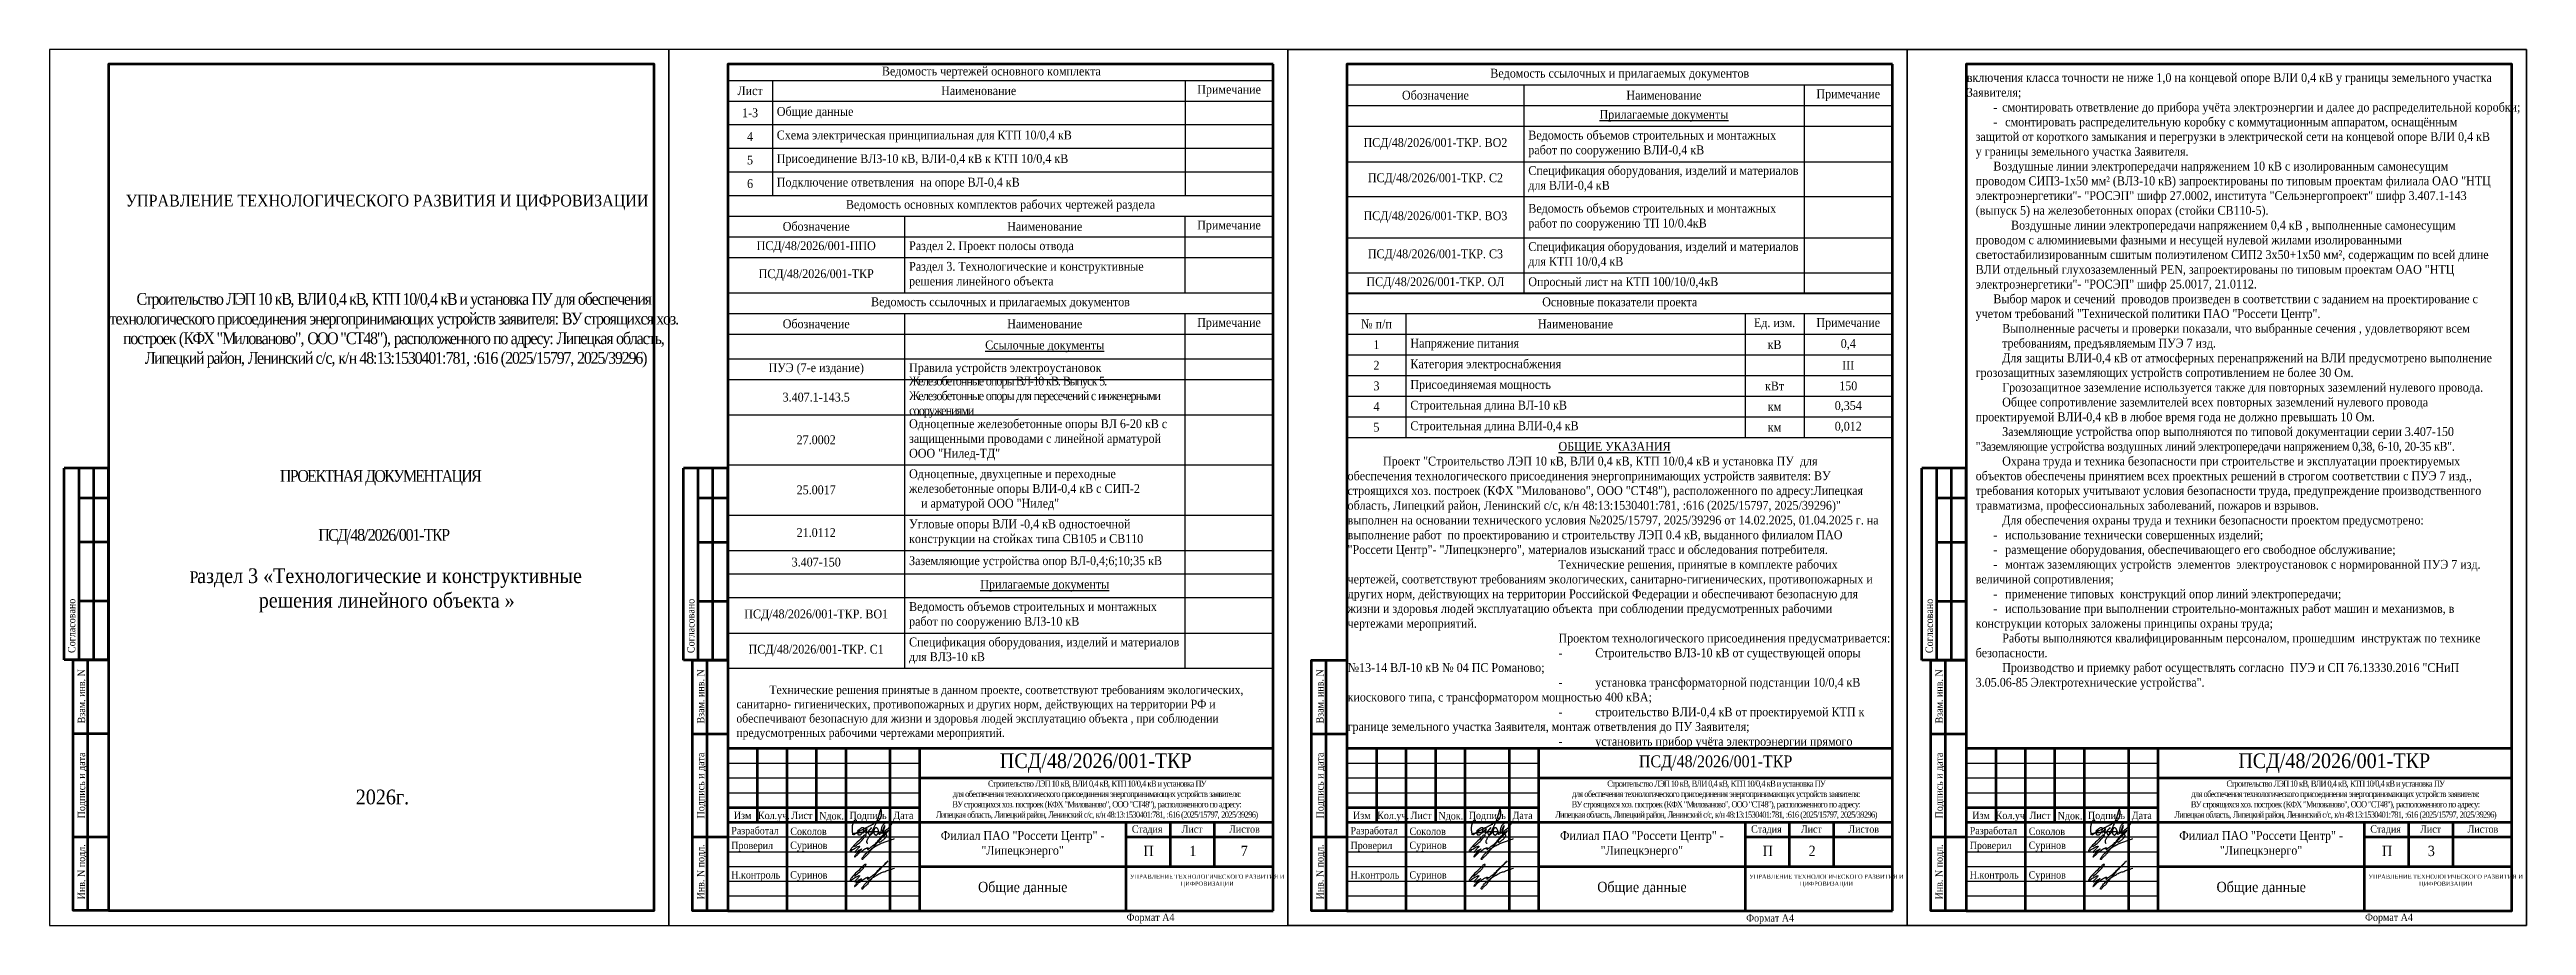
# Model space of a CAD drawing. Header units: millimetres. Extents: x 2157 to 10678, y 3616 to 3913.
# Drawn here: x 5848 to 6688, y 3616 to 3913 of the extents above; entities that cross this region are included whole.
import ezdxf

# ---------------------------------------------------------------- set-up
doc = ezdxf.new("R2010")
doc.units = ezdxf.units.MM
doc.layers.add('П', color=7, linetype='Continuous')
doc.layers.add('Чертеж', color=7, linetype='Continuous')
doc.styles.add('Simplex8', font='times.ttf', dxfattribs={"height": 3.5})
doc.styles.add('стиль1', font='times.ttf', dxfattribs={"width": 0.9})
doc.styles.add('стиль2', font='times.ttf', dxfattribs={"width": 0.9, "height": 2.5})

msp = doc.modelspace()

# ---------------------------------------------------------------- texts
note = msp.add_mtext_dynamic_manual_height_columns('         \\P\\P\\P\\P\\P\\P\\P\\P\\P\\P\\P\\P\\P\\P\\P\\P\\P\\P\\P\\pi90;\\P\\P\\P\\P\\P\\P\\pi71.526;{\\LОБЩИЕ УКАЗАНИЯ\\P\\pi0;\\A1;\\l\\C0;^IПроект "\\A0;Строительство ЛЭП 10 кВ, ВЛИ 0,4 кВ, КТП 10/0,4 кВ и установка ПУ  для обеспечения технологического присоединения энергопринимающих устройств заявителя: ВУ строящихся хоз. построек (КФХ "Милованово", ООО "СТ48"), расположенного по адресу:Липецкая область, Липецкий район, Ленинский с/с, к/н 48:13:1530401:781, :616 (2025/15797, 2025/39296)" вып\\A1;олнен на основании технического условия №2025/15797, 2025/39296 от 14.02.2025, 01.04.2025 г. на в\\C256;ыполнение работ  по проектированию и строительству ЛЭП 0.4 кВ, выданного филиалом ПАО "Россети Центр"- "Липецкэнерго", материалов изысканий трасс и обследования потребителя.\\P\\pi9,l3,t30,57;}Технические решения, принятые в комплекте рабочих чертежей, соответствуют требованиям экологических, санитарно-гигиенических, противопожарных и других норм, действующих на территории Российской Федерации и обеспечивают безопасную для жизни и здоровья людей эксплуатацию объекта  при соблюдении предусмотренных рабочими чертежами мероприятий.\\P\\ptz;{\\A1;Проектом технологического присоединения предусматривается:\\P\\pi6;}-^IСтроительство ВЛЗ-10 кВ от существующей опоры №13-14 ВЛ-10 кВ № 04 ПС Романово;\\P-^Iустановка трансформаторной подстанции 10/0,4 кВ киоскового типа, с трансформатором мощностью 400 кВА;\\P-^Iстроительство ВЛИ-0,4 кВ от проектируемой КТП {\\A1;к границе земельного участка Заявителя, монтаж ответвления до ПУ Заявителя;\\P}-^Iустановить прибор учёта электроэнергии прямого включения класса точности не ниже 1,0 на концевой опоре ВЛИ 0,4 кВ {\\A1;у границы земельного участка Заявителя;\\P}', width=180, gutter_width=30, heights=[228.987, 0], dxfattribs=dict(insert=(6288.093, 3905.301), char_height=3, attachment_point=1, style='стиль1'))
for column, words in zip(note.columns.linked_columns, ['\\pi6,l3;-^Iсмонтировать ответвление до прибора учёта электроэнергии и далее до распределительной коробки{\\A1;;}\\P-^I смонтировать распределительную коробку с коммутационным аппаратом, оснащённым защитой от короткого замыкания и перегрузки в электрической сети на концевой опоре ВЛИ 0,4 кВ  {\\A1;у границы земельного участка Заявителя.\\P\\pi9,l0;Воздушные линии электропередачи напряжением 10 кВ с изолированным самонесущим проводом СИП3-1х50 мм² (ВЛЗ-10 кВ) запроектированы по типовым проектам филиала ОАО "НТЦ электроэнергетики"- "РОСЭП" шифр 2}7.0002, института "Сельэнергопроект" ши{\\A1;фр 3.407.1-143 (}в{\\A1;ыпуск 5) на железобетонных опорах (стойки СВ110-5).         \\P\\pi12,t12;Воздушные линии электропередачи напряжением 0,4 кВ , выполненные самонесущим проводом с алюминиевыми фазными и несущей нулевой жилами изолированными светостабилизированным сшитым полиэтиленом СИП2 3х50+1х50 мм², содержащим по всей длине ВЛИ отдельный глухозаземленный PEN, запроектированы по типовым проектам ОАО "НТЦ электроэнергетики"- "РОСЭП" шифр 25.0017, 21.0112.\\P\\pi9,l3,tz;}Выбор марок и сечений  проводов произведен в соответствии с заданием на проектирование с \\P\\pi0;учетом требований "Технической политики ПАО "Россети Центр".\\P\\pi9;{\\A1;Выполненные расчеты и проверки показали, что выбранные сечения , удовлетворяют всем  \\P\\pi0;требованиям, предъявляемым ПУЭ 7 изд.}\\P\\pi9;{\\A1;Для защиты ВЛИ-0,4 кВ от атмосферных перенапряжений на ВЛИ предусмотрено выполнение грозозащитных заземляющих устройств сопротивлением не более 30 Ом.\\P\\pi12,l0;}Грозозащитное заземление используется также для повторных заземлений нулевого провода. \\P\\pi9,l3,t12;Общее сопротивление заземлителей всех повторных заземлений нулевого провода проектируемой ВЛИ-0,4 кВ в любое время года не должно превышать 10 Ом.{\\A1;\\P\\ptz;Заземляющие устройства опор выполняются по типовой документации серии 3.407-150 \\T0.95;"Заземляющие устройства воздушных линий электропередачи напряжением 0,38, 6-10, 20-35 кВ"\\T1;.\\P\\pt12;}Охрана труда и техника безопасности при строительстве и эксплуатации проектируемых объектов обеспечены принятием всех проектных решений в строгом соответствии с ПУЭ 7 изд., требования которых учитывают условия безопасности труда, предупреждение производственного травматизма, профессиональных заболеваний, пожаров и взрывов.\\P\\pi12,l0,t9,12;Для обеспечения охраны труда и техники безопасности проектом предусмотрено:\\P\\pi6,l3,tz;-^I использование технически совершенных изделий;\\P-^I размещение оборудования, обеспечивающего его свободное обслуживание;\\P-^I монтаж заземляющих устройств  элементов  электроустановок с нормированной ПУЭ 7 изд. величиной сопротивления;\\P-^I применение типовых  конструкций опор линий электропередачи; \\~ \\P-^I использование при выполнении строительно-монтажных работ машин и механизмов, в конструкции которых заложены принципы охраны труда;\\P\\pi9;Работы выполняются квалифицированным персоналом, прошедшим  инструктаж по технике \\P\\pi0;безопасности.\\P\\pi9;Производство и приемку работ осуществлять согласно  ПУЭ и СП 76.13330.2016 "СНиП 3.05.06-85 Электротехнические устройства". \\~\\~\\~\\~\\~\\~\\~\\~\\~\\~\\~ ']):
    column.text = words
at = {"layer": 'Чертеж', "lineweight": 25, "style": 'стиль1', "width": 0.9}
for s, height, p in [('Ведомость чертежей основного комплекта ', 3, (6130.172, 3904.525)), ('Изм', 2.5, (6079.937, 3652.386)), ('Кол.уч.', 2.5, (6088.134, 3652.386)), ('Лист', 2.5, (6099.457, 3652.386)), ('Nдок.', 2.5, (6108.906, 3652.243)), ('Подпись', 2.5, (6119.181, 3652.386)), ('Дата', 2.5, (6134.023, 3652.386)), ('Изм', 2.5, (6289.937, 3652.386)), ('Кол.уч.', 2.5, (6298.134, 3652.386)), ('Лист', 2.5, (6309.457, 3652.386)), ('Nдок.', 2.5, (6318.906, 3652.243)), ('Подпись', 2.5, (6329.181, 3652.386)), ('Дата', 2.5, (6344.023, 3652.386)), ('Изм', 2.5, (6499.937, 3652.386)), ('Кол.уч.', 2.5, (6507.884, 3652.386)), ('Лист', 2.5, (6519.356, 3652.386)), ('Nдок.', 2.5, (6528.906, 3652.243)), ('Подпись', 2.5, (6539.181, 3652.386)), ('Дата', 2.5, (6554.023, 3652.386)), ('Стадия', 2.5, (6214.932, 3647.754)), ('Лист', 2.5, (6231.804, 3647.754)), ('Листов', 2.5, (6247.902, 3647.754)), ('Стадия', 2.5, (6424.932, 3647.754)), ('Лист', 2.5, (6441.804, 3647.754)), ('Листов', 2.5, (6457.902, 3647.754)), ('Стадия', 2.5, (6634.932, 3647.754)), ('Лист', 2.5, (6651.804, 3647.754)), ('Листов', 2.5, (6667.902, 3647.754)), ('П', 3.5, (6218.882, 3639.839)), ('1', 3.5, (6234.43, 3639.839)), ('7', 3.5, (6251.873, 3639.839)), ('П', 3.5, (6428.882, 3639.839)), ('2', 3.5, (6444.43, 3639.839)), ('П', 3.5, (6638.882, 3639.839)), ('3', 3.5, (6654.43, 3639.839)), ('Формат А4', 2.5, (6213.145, 3617.841)), ('Формат А4', 2.5, (6423.27, 3617.603)), ('Формат А4', 2.5, (6633.145, 3617.841))]:
    msp.add_text(s, height=height, dxfattribs=at).set_placement(p)
at = {"layer": 'Чертеж', "color": 1, "lineweight": 20, "insert": (5867.775, 3906.937), "char_height": 5, "width": 185.01678, "attachment_point": 1, "style": 'стиль1'}
msp.add_mtext('\\pi92.508,t187.51;{\\C256;\\P\\P\\H0.36x;\\P\\P\\P\\P\\P\\H0.94444x;\\P\\H2.9412x;\\P\\pi5.9238,tz;\\fTimes New Roman|b0|i0|c204|p16;\\H0.8x;УПРАВЛЕНИЕ ТЕХНОЛОГИЧЕСКОГО РАЗВИТИЯ И ЦИФРОВИЗАЦИИ\\H0.75003x;\\P\\pi92.508;\\P\\P\\pt187.51;\\fTimes New Roman|b0|i0|c204|p18;\\H1.6667x;\\P\\P\\pi9.598,tz;\\H0.79995x;\\T0.8;Строительство ЛЭП 10 кВ, ВЛИ 0,4 кВ, КТП 10/0,4 кВ и установка ПУ для обеспечения \\P\\pi0.45396;технологического присоединения энергопринимающих устройств заявителя: ВУ строящихся хоз. \\P\\pi5.0364;построек (КФХ "Милованово", ООО "СТ48"), расположенного по адресу: Липецкая область, \\P\\pi12.438;Липецкий район, Ленинский с/с, к/н 48:13:1530401:781, :616 (2025/15797, 2025/39296)\\P\\pi92.508;\\P\\P\\pt187.51;\\P\\P\\P\\pi58.224,t153.22;ПРОЕКТНАЯ ДОКУМЕНТАЦИЯ\\P\\pi92.508,t187.51;\\P\\P\\pi71.254,t166.25;ПСД/48/2026/001-ТКР\\P\\pi92.508,t187.51;\\P\\pi27.599,t122.6;Р\\H1.25x;\\T1;аздел 3 «Технологические и конструктивные\\P\\pi49.363,t144.36; решения линейного объекта »\\P\\pi97.394,t93.539;\\P\\pi92.508,t187.51;\\P\\P\\P\\H1.0001x;\\P\\P\\P\\pi83.976,t178.98;2026г.}', dxfattribs=at)
at = {"layer": 'Чертеж', "insert": (6080.826, 3697.666), "char_height": 2.8, "width": 181.17251, "attachment_point": 1, "style": 'стиль2'}
msp.add_mtext('^I{\\H1.0357x;Технические решения принятые в данном проекте, соответствуют требованиям экологических, санитарно- гигиенических, противопожарных и других норм, действующих на территории РФ и обеспечивают безопасную для жизни и здоровья людей эксплуатацию объекта , при соблюдении предусмотренных рабочими чертежами мероприятий.\\P}\\P\\pi44.8;      ', dxfattribs=at)
at = {"layer": 'Чертеж', "lineweight": 25, "attachment_point": 5}
for s, insert, char_height, width, style in [('ПСД/48/2026/001-ТКР', (6202.689, 3671.356), 5, 119.88502, 'стиль2'), ('ПСД/48/2026/001-ТКР', (6412.901, 3671.313), 4, 120.03308, 'стиль2'), ('ПСД/48/2026/001-ТКР', (6622.689, 3671.356), 5, 119.88502, 'стиль2'), ('{\\T0.85;Строительство ЛЭП 10 кВ, ВЛИ 0,4 кВ, КТП 10/0,4 кВ и установка ПУ  \\Pдля обеспечения технологического присоединения энергопринимающих устройств заявителя: \\H1.166x; \\H0.8576x;\\PВУ строящихся хоз. построек (КФХ "Милованово", ООО "СТ48"), расположенного по адресу:\\H1.1107x; \\H0.90034x;\\PЛипецкая область, Липецкий район, Ленинский с/с, к/н 48:13:1530401:781, :616 (2025/15797, 2025/39296)\\H1.1291x; }', (6203.053, 3658.813), 2.1, 119.6632, 'стиль1'), ('{\\T0.85;Строительство ЛЭП 10 кВ, ВЛИ 0,4 кВ, КТП 10/0,4 кВ и установка ПУ  \\Pдля обеспечения технологического присоединения энергопринимающих устройств заявителя: \\H1.166x; \\H0.8576x;\\PВУ строящихся хоз. построек (КФХ "Милованово", ООО "СТ48"), расположенного по адресу:\\H1.1107x; \\H0.90034x;\\PЛипецкая область, Липецкий район, Ленинский с/с, к/н 48:13:1530401:781, :616 (2025/15797, 2025/39296)\\H1.1291x; }', (6413.053, 3658.813), 2.1, 119.6632, 'стиль1'), ('{\\T0.85;Строительство ЛЭП 10 кВ, ВЛИ 0,4 кВ, КТП 10/0,4 кВ и установка ПУ  \\Pдля обеспечения технологического присоединения энергопринимающих устройств заявителя: \\H1.166x; \\H0.8576x;\\PВУ строящихся хоз. построек (КФХ "Милованово", ООО "СТ48"), расположенного по адресу:\\H1.1107x; \\H0.90034x;\\PЛипецкая область, Липецкий район, Ленинский с/с, к/н 48:13:1530401:781, :616 (2025/15797, 2025/39296)\\H1.1291x; }', (6623.053, 3658.813), 2.1, 119.6632, 'стиль1'), ('Филиал ПАО "Россети Центр" - "Липецкэнерго"', (6177.884, 3643.813), 3, 70, 'стиль2'), ('Филиал ПАО "Россети Центр" - "Липецкэнерго"', (6387.884, 3643.813), 3, 70, 'стиль2'), ('Филиал ПАО "Россети Центр" - "Липецкэнерго"', (6597.884, 3643.813), 3, 70, 'стиль2'), ('Общие данные', (6177.928, 3628.813), 3.5, 70.08803, 'стиль1'), ('{\\fTimes New Roman|b0|i0|c204|p16;\\H0.8x;УПРАВЛЕНИЕ ТЕХНОЛОГИЧЕСКОГО РАЗВИТИЯ И ЦИФРОВИЗАЦИИ}', (6240.48, 3631.435), 1.8, 54.19561, 'стиль2'), ('Общие данные', (6387.928, 3628.813), 3.5, 70.08803, 'стиль1'), ('{\\fTimes New Roman|b0|i0|c204|p16;\\H0.8x;УПРАВЛЕНИЕ ТЕХНОЛОГИЧЕСКОГО РАЗВИТИЯ И ЦИФРОВИЗАЦИИ}', (6450.48, 3631.435), 1.8, 54.19561, 'стиль2'), ('Общие данные', (6597.928, 3628.813), 3.5, 70.08803, 'стиль1'), ('{\\fTimes New Roman|b0|i0|c204|p16;\\H0.8x;УПРАВЛЕНИЕ ТЕХНОЛОГИЧЕСКОГО РАЗВИТИЯ И ЦИФРОВИЗАЦИИ}', (6660.48, 3631.435), 1.8, 54.19561, 'стиль2')]:
    msp.add_mtext(s, dxfattribs=dict(at, insert=insert, char_height=char_height, width=width, style=style))

# ---------------------------------------------------------------- blocks, each defined once
blk = doc.blocks.new('Штамп б')
at = {"lineweight": 70}
for points in [[(20, 0), (8, 0), (8, 85), (20, 85)], [(13, 0), (13, 85)], [(8, 60), (20, 60)], [(8, 25), (20, 25)]]:
    blk.add_lwpolyline(points, dxfattribs=at)
at = {"lineweight": 25, "style": 'Simplex8', "width": 0.9}
for s, p in [('Взам. инв. N', (12.06, 63.49)), ('Подпись и дата', (12.06, 31.28)), ('Инв. N подл.', (12.06, 3.82))]:
    blk.add_text(s, height=2.5, rotation=90, dxfattribs=at).set_placement(p)
blk = doc.blocks.new('*T19')
at = {"layer": 'Defpoints', "color": 8, "linetype": 'ByBlock', "lineweight": 0, "transparency": 16777216}
for p, q in [((0, 0), (185, 0)), ((0, 0), (0, -7)), ((185, 0), (185, -7))]:
    blk.add_line(p, q, dxfattribs=at)
at = {"layer": 'Чертеж', "color": 0, "lineweight": -2, "transparency": 16777216}
for p, q in [((0, -7), (185, -7)), ((0, -7), (0, -14)), ((60, -7), (60, -14)), ((155, -7), (155, -14)), ((185, -7), (185, -14)), ((0, -14), (185, -14))]:
    blk.add_line(p, q, dxfattribs=at)
at = {"layer": 'Чертеж', "color": 0, "linetype": 'ByBlock', "lineweight": -2, "transparency": 16777216}
for p, q in [((0, -14), (0, -127.22)), ((60, -14), (60, -127.22)), ((155, -14), (155, -127.22)), ((185, -14), (185, -127.22)), ((0, -22.33), (185, -22.33)), ((0, -29.36), (185, -29.36)), ((0, -41.39), (185, -41.39)), ((0, -58.31), (185, -58.31)), ((0, -75.34), (185, -75.34)), ((0, -87.3), (185, -87.3)), ((0, -95.3), (185, -95.3)), ((0, -103.3), (185, -103.3)), ((0, -115.4), (185, -115.4)), ((0, -127.22), (185, -127.22))]:
    blk.add_line(p, q, dxfattribs=at)
at = {"layer": 'Чертеж', "color": 0, "lineweight": 30, "transparency": 16777216, "char_height": 3}
for s, insert, width, attachment_point, style in [('Ведомость ссылочных и прилагаемых документов', (92.5, -5.5), 182, 8, 'стиль1'), ('Обозначение', (30, -10.5), 57, 5, 'стиль1'), ('{\\LСсылочные документы}', (107.5, -18.17), 92, 5, 'стиль2'), ('Наименование', (107.5, -10.5), 92, 5, 'стиль1'), ('Примечание', (170, -10.5), 27, 5, 'стиль1'), ('ПУЭ (7-е издание)', (30, -25.84), 57, 5, 'стиль1'), ('Правила устройств электроустановок', (61.5, -25.84), 92, 4, 'стиль1'), ('{\\T0.8;\\C256;Железобетонные опоры ВЛ-10 кВ. Выпуск 5. Железобетонные опоры для пересечений с инженерными сооружениями}', (61.5, -35.37), 92, 4, 'стиль2'), ('3.407.1-143.5', (30, -35.37), 57, 5, 'стиль2'), ('27.0002', (30, -49.85), 57, 5, 'стиль2'), ('{\\C256;Одноцепные железобетонные опоры ВЛ 6-20 кВ с защищенными проводами с линейной арматурой ООО "Нилед-ТД"}', (61.5, -49.85), 92, 4, 'стиль2'), ('25.0017', (30, -66.82), 57, 5, 'стиль1'), ('{\\C256;Одноцепные, двухцепные и переходные железобетонные опоры ВЛИ-0,4 кВ с СИП-2                  и арматурой ООО "Нилед"}', (61.5, -66.82), 92, 4, 'стиль1'), ('21.0112', (30, -81.32), 57, 5, 'стиль2'), ('{\\C256;Угловые опоры ВЛИ -0,4 кВ одностоечной конструкции на стойках типа СВ105 и СВ110}', (61.5, -81.32), 92, 4, 'стиль2'), ('3.407-150', (30, -91.3), 57, 5, 'стиль2'), ('Заземляющие устройства опор ВЛ-0,4;6;10;35 кВ', (61.5, -91.3), 92, 4, 'стиль1'), ('{\\LПрилагаемые документы}', (107.5, -99.3), 92, 5, 'стиль1'), ('{\\C256;ПСД/48/2026/001-ТКР}. ВО1', (30, -109.35), 57, 5, 'стиль2'), ('{\\C256;Ведомость объемов строительных и монтажных работ по сооружению ВЛЗ-10 кВ}', (61.5, -109.35), 92, 4, 'стиль2'), ('{\\C256;Спецификация оборудования, изделий и материалов для ВЛЗ-10 кВ}', (61.5, -121.31), 92, 4, 'стиль2'), ('{\\C256;ПСД/48/2026/001-ТКР}. С1', (30, -121.31), 57, 5, 'стиль2')]:
    blk.add_mtext(s, dxfattribs=dict(at, insert=insert, width=width, attachment_point=attachment_point, style=style))
blk = doc.blocks.new('*T20')
at = {"layer": 'Defpoints', "color": 8, "linetype": 'ByBlock', "lineweight": 0, "transparency": 16777216}
for p, q in [((0, 0), (185, 0)), ((0, 0), (0, -7.02)), ((185, 0), (185, -7.02))]:
    blk.add_line(p, q, dxfattribs=at)
at = {"layer": 'Чертеж', "color": 0, "lineweight": -2, "transparency": 16777216}
for p, q in [((0, -7.02), (185, -7.02)), ((0, -7.02), (0, -14.02)), ((60, -7.02), (60, -14.02)), ((155, -7.02), (155, -14.02)), ((185, -7.02), (185, -14.02)), ((0, -14.02), (185, -14.02)), ((0, -21.02), (155, -21.02)), ((0, -33.05), (155, -33.05))]:
    blk.add_line(p, q, dxfattribs=at)
at = {"layer": 'Чертеж', "color": 0, "linetype": 'ByBlock', "lineweight": -2, "transparency": 16777216}
for p, q in [((0, -14.02), (0, -33.05)), ((60, -14.02), (60, -33.05)), ((155, -14.02), (155, -33.05)), ((185, -14.02), (185, -33.05)), ((155, -21.02), (185, -21.02)), ((155, -33.05), (185, -33.05))]:
    blk.add_line(p, q, dxfattribs=at)
at = {"layer": 'Чертеж', "color": 0, "lineweight": 30, "transparency": 16777216, "char_height": 3}
for s, insert, width, attachment_point, style in [('Ведомость основных комплектов рабочих чертежей раздела', (92.5, -5.52), 182, 8, 'стиль1'), ('{\\C256;ПСД/48/2026/001-ППО}', (30, -17.52), 57, 5, 'стиль2'), ('Обозначение', (30, -10.52), 57, 5, 'стиль1'), ('{\\W0.9;Раздел 2. Проект полосы отвода}', (61.5, -17.52), 92, 4, 'стиль2'), ('Наименование', (107.5, -10.52), 92, 5, 'стиль1'), ('Примечание', (170, -10.52), 27, 5, 'стиль1'), ('{\\C256;ПСД/48/2026/001-ТКР}', (30, -27.03), 57, 5, 'стиль2'), ('Раздел 3. Технологические и конструктивные решения линейного объекта ', (61.5, -27.03), 92, 4, 'стиль2')]:
    blk.add_mtext(s, dxfattribs=dict(at, insert=insert, width=width, attachment_point=attachment_point, style=style))
blk = doc.blocks.new('*T21')
at = {"layer": 'Чертеж', "color": 0, "linetype": 'ByBlock', "lineweight": -2, "transparency": 16777216}
for p, q in [((0, 0), (185, 0)), ((0, 0), (0, -39)), ((15.14, 0), (15.14, -39)), ((155.07, 0), (155.07, -39)), ((185, 0), (185, -39)), ((0, -7), (185, -7)), ((0, -15), (185, -15)), ((0, -23), (185, -23)), ((0, -31), (185, -31)), ((0, -39), (185, -39))]:
    blk.add_line(p, q, dxfattribs=at)
at = {"layer": 'Чертеж', "color": 0, "lineweight": 30, "transparency": 16777216, "char_height": 3, "style": 'стиль1'}
for s, insert, width, attachment_point in [('Лист', (7.57, -3.5), 12.1433, 5), ('Наименование', (85.11, -3.5), 136.9236, 5), ('Примечание', (170.03, -3.5), 28.9331, 5), ('Общие данные ', (16.64, -11), 136.9236, 4), ('{\\C256;Присоединение ВЛЗ-10 кВ, ВЛИ-0,4 кВ к КТП 10/0,4 кВ}', (16.64, -27), 136.9236, 4), ('{\\C256;Схема электрическая принципиальная для КТП 10/0,4 кВ }', (16.64, -19), 136.9236, 4), ('{\\C7;Подключение ответвления  на опоре ВЛ-0,4 кВ}', (16.64, -35), 136.9236, 4)]:
    blk.add_mtext(s, dxfattribs=dict(at, insert=insert, width=width, attachment_point=attachment_point))
at = {"layer": 'Чертеж', "lineweight": 30, "transparency": 16777216, "char_height": 3, "width": 14.9433, "attachment_point": 5, "style": 'стиль1'}
for s, insert in [('1-3', (7.57, -11)), ('4', (7.57, -19)), ('6', (7.57, -35)), ('5', (7.57, -27))]:
    blk.add_mtext(s, dxfattribs=dict(at, insert=insert))
blk = doc.blocks.new('A$C5B0935FB')
at = {"lineweight": 70}
for p, q in [((20, 65), (5, 65)), ((5, 0), (5, 65)), ((10, 55), (10, 65)), ((15, 0), (15, 65)), ((20, 0), (20, 65)), ((10, 40), (10, 55)), ((10, 55), (20, 55)), ((10, 20), (10, 40)), ((10, 40), (20, 40)), ((10, 0), (10, 20)), ((10, 20), (20, 20)), ((10, 0), (5, 0)), ((15, 0), (10, 0)), ((20, 0), (15, 0)), ((15, 0), (15, 0))]:
    blk.add_line(p, q, dxfattribs=at)
at = {"lineweight": 25, "style": 'стиль1', "width": 0.9}
blk.add_text('Согласовано', height=2.5, rotation=90, dxfattribs=at).set_placement((8.72, 2.35))
blk = doc.blocks.new('A$C7F1F469D')
at = {"color": 5, "lineweight": 25}
blk.add_spline([(-0.1, 1.78), (1.34, 2.93), (2.75, 4.33), (3.55, 5.31), (3.81, 5.64), (3.86, 5.8), (3.66, 5.81), (3.25, 5.7), (2.89, 5.36), (-1.09, 1.26), (-1.29, 0.98), (-1.47, 0.67), (-1.59, 0.28), (-1.54, 0.16), (-0.98, 0.55), (-0.42, 1.01), (0.34, 1.44), (1.08, 1.86), (1.69, 1.97), (1.62, 1.83), (1.26, 1.37), (0.56, 0.61), (0.16, 0.22), (0, 0), (0.24, -0.04), (0.82, 0.16), (1.44, 0.58), (2.18, 0.95), (2.33, 1.04), (1.93, 0.58), (1.28, 0.02), (0.64, -0.58), (0.1, -1.31), (-0.06, -1.68), (0.13, -1.59), (0.39, -1.41), (1.23, -0.56), (1.62, -0.16), (2.27, 0.27), (2.82, 0.65), (3.41, 1.04), (3.83, 1.25), (4.1, 1.35), (4.33, 1.44), (4.56, 1.45), (4.6, 1.35), (4.48, 1.19), (4.35, 0.92), (4.39, 0.82), (4.59, 0.91), (5.09, 1.34), (6.19, 2.18), (7.41, 3.21), (8.36, 4.22), (9.62, 5.31), (10.99, 6.68), (11.27, 6.98), (9.83, 5.51), (8.6, 4.26), (7.7, 3.28), (7.2, 2.7), (6.74, 2.12), (6.16, 1.41), (5.49, 0.62), (4.74, -0.34), (3.92, -1.29), (3.19, -1.94), (2.91, -2.31), (2.67, -2.58), (2.52, -2.55), (2.49, -2.26), (2.69, -1.9), (3.27, -1.11), (3.8, -0.52), (4.48, 0.07), (5.33, 0.79), (5.97, 1.29), (6.7, 1.77), (7.56, 2.21), (8.83, 2.91), (10.02, 3.35), (11.36, 3.83), (12.55, 4.24), (13.47, 4.57)], degree=3, dxfattribs=at)
blk = doc.blocks.new('Штамп фамилии')
at = {"color": 5}
for points in [[(40.77, 1.76), (40.77, 1.49), (40.98, 1.54), (41.14, 1.65), (41.28, 1.84), (41.37, 1.98), (41.37, 2.16), (41.29, 2.26), (41.2, 2.35), (41.07, 2.38), (40.96, 2.38), (40.9, 2.32), (40.79, 2.19), (40.73, 2.13), (40.66, 2.05), (40.62, 1.93), (40.51, 1.89), (40.45, 1.78), (40.45, 1.69), (40.4, 1.64), (40.35, 1.55), (40.31, 1.46), (40.27, 1.35), (40.24, 1.25), (40.21, 1.16), (40.17, 1.04), (40.14, 0.95), (40.12, 0.86), (40.09, 0.75), (40.06, 0.65), (40.02, 0.57), (40.01, 0.47), (39.99, 0.39), (39.97, 0.24), (39.95, 0.12), (39.93, -0.06), (39.93, -0.18), (39.92, -0.3), (39.91, -0.4), (39.91, -0.51), (39.91, -0.63), (39.91, -0.74), (39.92, -0.85), (39.92, -0.95), (39.93, -1.03), (39.93, -1.13), (39.93, -1.22), (39.94, -1.38), (39.94, -1.52), (39.96, -1.64), (39.97, -1.75), (40.04, -1.95), (40.08, -2.05), (40.12, -2.17), (40.16, -2.26), (40.23, -2.39), (40.31, -2.48), (40.41, -2.55), (40.52, -2.6), (40.59, -2.61), (40.69, -2.57), (40.79, -2.5), (40.88, -2.43), (40.96, -2.37), (41.08, -2.27), (41.22, -2.14), (41.34, -2.09), (41.46, -2), (41.55, -1.93), (41.66, -1.84), (41.74, -1.76), (41.81, -1.7), (41.89, -1.64), (41.99, -1.55), (42.03, -1.45), (41.93, -1.63), (41.9, -1.74), (41.88, -1.84), (41.86, -1.94), (41.83, -2.04), (41.83, -2.17), (41.83, -2.27), (41.85, -2.37), (41.88, -2.46), (41.92, -2.54), (41.99, -2.64), (42.08, -2.71), (42.19, -2.74), (42.29, -2.74), (42.42, -2.74), (42.55, -2.72), (42.7, -2.69), (42.81, -2.65), (42.91, -2.61), (43.07, -2.5), (43.17, -2.4), (43.27, -2.29), (43.37, -2.17), (43.47, -2.07), (43.55, -1.94), (43.61, -1.82), (43.7, -1.66), (43.76, -1.52), (43.83, -1.36), (43.89, -1.19), (43.91, -1.04), (43.93, -0.85), (43.93, -0.69), (43.93, -0.56), (43.9, -0.44), (43.83, -0.37), (43.73, -0.31), (43.6, -0.3), (43.42, -0.3), (43.28, -0.33), (43.17, -0.37), (43, -0.47), (42.88, -0.54), (42.8, -0.59), (42.66, -0.67), (42.56, -0.74), (42.42, -0.84), (42.28, -0.96), (42.18, -1.08), (42.12, -1.19), (42.08, -1.32), (42.02, -1.48)], [(43.73, -2.14), (43.83, -1.98), (43.93, -1.82), (44.04, -1.65), (44.11, -1.55), (44.23, -1.38), (44.32, -1.29), (44.41, -1.19), (44.52, -1.03), (44.65, -0.88), (44.74, -0.73), (44.83, -0.66), (44.93, -0.57), (44.93, -0.53), (44.92, -0.75), (44.86, -0.97), (44.83, -1.07), (44.81, -1.22), (44.75, -1.37), (44.72, -1.49), (44.69, -1.6), (44.66, -1.72), (44.63, -1.84), (44.61, -1.96), (44.61, -2.1), (44.64, -2.21), (44.67, -2.3), (44.77, -2.23), (44.87, -2.13), (44.95, -2.04), (45.04, -1.97), (45.13, -1.84), (45.25, -1.75), (45.32, -1.64), (45.4, -1.54), (45.51, -1.43), (45.63, -1.29), (45.73, -1.16), (45.83, -1.06), (45.94, -0.96), (46.05, -0.86), (46.13, -0.75), (46.2, -0.67), (46.28, -0.54), (46.36, -0.41), (46.45, -0.32), (46.54, -0.26), (46.33, -0.52), (46.17, -0.74), (46, -0.92), (45.89, -1.03), (45.74, -1.16), (45.61, -1.34), (45.55, -1.5), (45.52, -1.66), (45.51, -1.81), (45.5, -1.93), (45.5, -2.12), (45.55, -2.29), (45.59, -2.43), (45.65, -2.53), (45.74, -2.63), (45.87, -2.7), (46.05, -2.74), (46.16, -2.73), (46.26, -2.7), (46.4, -2.59), (46.51, -2.5), (46.61, -2.41), (46.74, -2.28), (46.84, -2.17), (46.91, -2.07), (47.05, -1.95), (47.16, -1.81), (47.24, -1.61), (47.28, -1.44), (47.26, -1.27), (47.26, -1.17), (47.25, -0.99), (47.25, -0.89), (47.28, -1.05), (47.28, -1.25), (47.27, -1.42), (47.27, -1.63), (47.28, -1.76), (47.3, -1.91), (47.32, -2.03), (47.34, -2.14), (47.38, -2.26), (47.43, -2.39), (47.49, -2.46), (47.55, -2.56), (47.63, -2.62), (47.79, -2.73), (47.93, -2.77), (48.05, -2.78), (48.16, -2.76), (48.29, -2.72), (48.43, -2.59), (48.56, -2.49), (48.67, -2.32), (48.74, -2.18), (48.82, -2.05), (48.89, -1.91), (48.93, -1.71), (48.93, -1.5), (48.92, -1.36), (48.89, -1.23), (48.84, -1.12), (48.77, -0.98), (48.7, -0.83), (48.62, -0.66), (48.52, -0.54), (48.43, -0.46), (48.31, -0.37), (48.2, -0.33), (48.1, -0.3), (48.01, -0.29), (47.91, -0.3), (47.82, -0.34), (47.69, -0.44), (47.61, -0.52), (47.55, -0.62), (47.5, -0.7), (47.43, -0.84), (47.4, -0.92), (47.38, -1.05), (47.32, -1.19), (47.28, -1.36), (47.3, -1.71), (47.35, -2.01), (47.38, -2.24), (47.56, -2.51), (47.76, -2.64), (47.95, -2.71), (48.21, -2.71), (48.39, -2.59), (48.56, -2.41), (48.76, -2.15), (48.94, -2.02), (49, -1.97), (48.99, -2.14), (48.99, -2.3), (49.03, -2.41), (49.1, -2.51), (49.19, -2.51), (49.33, -2.47), (49.46, -2.38), (49.69, -2.22), (49.82, -2.09), (50.06, -1.91), (50.18, -1.73), (50.36, -1.48), (50.47, -1.3), (50.56, -1.12), (50.59, -1.06), (50.65, -0.98), (50.74, -0.81), (50.79, -0.66), (50.84, -0.53), (50.88, -0.41), (50.96, -0.25), (51, -0.09), (51.03, 0.06), (51.04, 0.16), (51.03, 0.28), (51.03, 0.37), (50.99, 0.41), (50.95, 0.4), (50.92, 0.34), (50.87, 0.24), (50.82, 0.13), (50.78, 0.03), (50.73, -0.06), (50.71, -0.14), (50.67, -0.22), (50.62, -0.34), (50.58, -0.46), (50.55, -0.57), (50.51, -0.66), (50.46, -0.74), (50.42, -0.83), (50.38, -0.95), (50.31, -1.07), (50.27, -1.17), (50.26, -1.28), (50.26, -1.41), (50.29, -1.48), (50.33, -1.51), (50.38, -1.52), (50.51, -1.54), (50.64, -1.52), (50.81, -1.47), (50.95, -1.4), (51.11, -1.3), (51.29, -1.22), (51.39, -1.11), (51.52, -1.04), (51.61, -0.95), (51.72, -0.88), (51.85, -0.74), (52, -0.66), (52.17, -0.54), (52.29, -0.43), (52.42, -0.29), (52.55, -0.12), (52.81, 0.14), (52.96, 0.34), (53.06, 0.44), (53.23, 0.71), (53.35, 0.85), (53.46, 1.1), (53.53, 1.37), (53.56, 1.53), (53.55, 1.64), (53.48, 1.68), (53.37, 1.71), (53.22, 1.74), (53.08, 1.75), (52.93, 1.76), (52.74, 1.75), (52.59, 1.72), (52.41, 1.69), (52.3, 1.66), (52.19, 1.62), (52.05, 1.58), (51.87, 1.53), (51.73, 1.47), (51.6, 1.42), (51.5, 1.37), (51.36, 1.3), (51.24, 1.26), (51.08, 1.18), (50.97, 1.1), (50.83, 0.98), (50.73, 0.9), (50.58, 0.79), (50.41, 0.59), (50.31, 0.47), (50.22, 0.31), (50.15, 0.2), (50.05, 0.03), (50, -0.13), (49.94, -0.25), (49.89, -0.41), (49.85, -0.58), (49.81, -0.74), (49.77, -0.98), (49.75, -1.13), (49.74, -1.3), (49.72, -1.48), (49.7, -1.63), (49.7, -1.76), (49.69, -1.89), (49.73, -1.99), (49.77, -2.03), (49.86, -2.07), (49.94, -2.07), (50.05, -2.08), (50.18, -2.08), (50.31, -2.07), (50.39, -2.04), (50.54, -2.01), (50.72, -1.96), (50.96, -1.88), (51.14, -1.83), (51.26, -1.78), (51.39, -1.74), (51.56, -1.7), (51.72, -1.63), (51.88, -1.57), (52.04, -1.49), (52.13, -1.41), (52.22, -1.28), (52.24, -1.22), (52.18, -1.27), (52.06, -1.35), (51.95, -1.42), (51.83, -1.49), (51.72, -1.55), (51.63, -1.65), (51.53, -1.75), (51.44, -1.86), (51.33, -1.92), (51.23, -2.02), (51.13, -2.11), (51.02, -2.2), (50.92, -2.26), (50.81, -2.34), (50.75, -2.44), (50.66, -2.52), (50.55, -2.61), (50.5, -2.67), (50.4, -2.78), (50.3, -2.89), (50.18, -2.99), (50.11, -3.06), (49.99, -3.17), (49.87, -3.28), (49.76, -3.38), (49.63, -3.54), (49.53, -3.65), (49.49, -3.74), (49.41, -3.86), (49.34, -3.96), (49.27, -4.04), (49.19, -4.15), (49.15, -4.22), (49.09, -4.33), (49.05, -4.44), (49.03, -4.54), (49.03, -4.64), (49.03, -4.72), (49.03, -4.81), (49.04, -4.91), (49.05, -5), (49.08, -5.05), (49.14, -5.12), (49.19, -5.15), (49.32, -5.16), (49.52, -5.09), (49.61, -5.04), (49.79, -4.95), (49.93, -4.85), (50.02, -4.79), (50.17, -4.66), (50.3, -4.55), (50.49, -4.41), (50.64, -4.29), (50.79, -4.13), (50.96, -3.99), (51.12, -3.82), (51.28, -3.66), (51.42, -3.49), (51.51, -3.35), (51.6, -3.2), (51.63, -3.06), (51.66, -2.96), (51.66, -2.87), (51.61, -2.79), (51.55, -2.7), (51.42, -2.62), (51.36, -2.56), (51.06, -2.43), (50.9, -2.37), (50.74, -2.3), (50.52, -2.21), (50.27, -2.09), (50.08, -2.05), (49.88, -1.98), (49.69, -1.95), (49.48, -1.91), (49.23, -1.85), (49.07, -1.8), (48.9, -1.77), (48.69, -1.74), (48.57, -1.72), (48.35, -1.7), (48.23, -1.7), (48.05, -1.68), (47.81, -1.66), (47.6, -1.65), (47.4, -1.65), (47.25, -1.65), (47, -1.63), (46.84, -1.64), (46.62, -1.65), (46.43, -1.66), (46.27, -1.67), (46.1, -1.69), (45.81, -1.71), (45.58, -1.71), (45.37, -1.74), (45.12, -1.76), (44.85, -1.77), (44.66, -1.77), (44.47, -1.79), (44.19, -1.8), (44.03, -1.82), (43.69, -1.85), (43.48, -1.89), (43.28, -1.91), (43.06, -1.95), (42.79, -1.98), (42.58, -2.01), (42.41, -2.04), (42.07, -2.06), (41.79, -2.1), (41.52, -2.14), (41.25, -2.18), (40.95, -2.22), (40.69, -2.26), (40.48, -2.32), (40.25, -2.38), (40.08, -2.45), (39.94, -2.51), (40.01, -2.53), (40.29, -2.48), (40.42, -2.42), (40.63, -2.37), (40.91, -2.32), (41.13, -2.22), (41.37, -2.12), (41.57, -1.98), (41.78, -1.85), (41.96, -1.76), (42.11, -1.68), (42.25, -1.57), (42.49, -1.48), (42.66, -1.38), (42.84, -1.28), (43.03, -1.17), (43.29, -1.03), (43.5, -0.91), (43.63, -0.85), (43.71, -0.79), (43.85, -0.74), (43.99, -0.66), (44.12, -0.57), (44.26, -0.49), (44.44, -0.39), (44.66, -0.27), (44.85, -0.19), (45.07, -0.09), (45.27, 0.01), (45.6, 0.18), (45.89, 0.32), (46.14, 0.46), (46.28, 0.53), (46.41, 0.58), (46.52, 0.65), (46.65, 0.72), (46.8, 0.81), (46.92, 0.88), (47.08, 0.96), (47.28, 1.1), (47.44, 1.22), (47.61, 1.32), (47.82, 1.45), (47.96, 1.51), (48.11, 1.6), (48.27, 1.69), (48.4, 1.8), (48.56, 1.9), (48.67, 1.98), (48.87, 2.12), (48.96, 2.2), (49.05, 2.26), (49.18, 2.41), (49.33, 2.58), (49.44, 2.76), (49.53, 2.91), (49.58, 2.99), (49.65, 3.13), (49.69, 3.19), (49.72, 3.27), (49.77, 3.43), (49.81, 3.54), (49.83, 3.65), (49.87, 3.74), (49.89, 3.84), (49.91, 3.97), (49.91, 4.05), (49.93, 4.19), (49.93, 4.29), (49.93, 4.48), (49.94, 4.62), (49.93, 4.79), (49.94, 4.92), (49.92, 5.17), (49.9, 5.34), (49.85, 5.46), (49.82, 5.64), (49.8, 5.81), (49.75, 6.03), (49.72, 6.14), (49.7, 6.21), (49.66, 6.11), (49.6, 5.96), (49.54, 5.74), (49.49, 5.6), (49.45, 5.5), (49.4, 5.38), (49.36, 5.28), (49.33, 5.13), (49.29, 5.05), (49.24, 4.88), (49.22, 4.8), (49.21, 4.71), (49.14, 4.53), (49.13, 4.39), (49.1, 4.29), (49.08, 4.21), (49.04, 4.11), (48.98, 3.94), (48.93, 3.75), (48.85, 3.52), (48.8, 3.33), (48.75, 3.18), (48.71, 3.05), (48.67, 2.91), (48.61, 2.76), (48.51, 2.51), (48.43, 2.27), (48.3, 2), (48.19, 1.73), (48.04, 1.41), (47.91, 1.07), (47.75, 0.67), (47.66, 0.47), (47.53, 0.23), (47.46, 0.05), (47.33, -0.21), (47.23, -0.42), (47.12, -0.63), (46.99, -0.88), (46.89, -1.07), (46.77, -1.3), (46.67, -1.5), (46.57, -1.65), (46.47, -1.88), (46.38, -2.04), (46.33, -2.15), (46.23, -2.39), (46.13, -2.57), (46.02, -2.74), (45.92, -2.88), (45.86, -3.02), (45.76, -3.15), (45.6, -3.42), (45.47, -3.62), (45.35, -3.84), (45.24, -4.02), (45.15, -4.2), (45.03, -4.41), (44.92, -4.61), (44.89, -4.74), (44.89, -4.8), (44.88, -4.88), (44.86, -4.94), (44.86, -5.01), (44.85, -5.09), (44.85, -5.14), (44.87, -5.24), (44.88, -5.29), (44.9, -5.35), (44.92, -5.38), (44.94, -5.41), (44.97, -5.44), (45.04, -5.47), (45.11, -5.49), (45.2, -5.49), (45.28, -5.49)], [(42.05, -1.5), (42.12, -1.46), (42.2, -1.41), (42.26, -1.36), (42.36, -1.28), (42.43, -1.16), (42.49, -1.06), (42.51, -0.95), (42.54, -0.85), (42.52, -0.78), (42.4, -0.86), (42.29, -0.96), (42.18, -1.05), (42.09, -1.11), (42, -1.18), (41.92, -1.24), (41.85, -1.3), (41.79, -1.35), (41.75, -1.41)]]:
    blk.add_lwpolyline(points, dxfattribs=at)
at = {"layer": 'Чертеж', "color": 67, "lineweight": -2, "true_color": 0x727430}
for p in [(40.81, -8.53), (40.81, -18.55)]:
    blk.add_blockref('A$C7F1F469D', p, dxfattribs=at)
at = {"color": 7, "char_height": 2.5, "attachment_point": 4, "style": 'стиль1'}
for s, insert, width in [(' Разработал', (-1.9, -1.68), 17), (' Проверил', (-1.9, -6.68), 17), (' Суринов', (18.1, -6.65), 20), ('Соколов', (18.98, -1.52), 20), (' Н.контроль', (-1.9, -16.68), 17), (' Суринов', (18.1, -16.68), 20)]:
    blk.add_mtext(s, dxfattribs=dict(at, insert=insert, width=width))
blk = doc.blocks.new('A$C31D65421')
blk.add_blockref('Штамп фамилии', (2.24, 18.43))
blk = doc.blocks.new('*T28')
at = {"layer": 'Defpoints', "color": 8, "linetype": 'ByBlock', "lineweight": 0, "transparency": 16777216}
for p, q in [((0, 0), (185, 0)), ((0, 0), (0, -7)), ((185, 0), (185, -7))]:
    blk.add_line(p, q, dxfattribs=at)
at = {"layer": 'Чертеж', "color": 0, "lineweight": -2, "transparency": 16777216}
for p, q in [((0, -7), (185, -7)), ((0, -7), (0, -14)), ((20, -7), (20, -14)), ((135, -7), (135, -14)), ((155, -7), (155, -14)), ((185, -7), (185, -14)), ((0, -14), (185, -14)), ((0, -21), (135, -21)), ((0, -28.02), (135, -28.02)), ((0, -35.02), (135, -35.02)), ((0, -42.02), (20, -42.02)), ((0, -49.02), (20, -49.02))]:
    blk.add_line(p, q, dxfattribs=at)
at = {"layer": 'Чертеж', "color": 0, "linetype": 'ByBlock', "lineweight": -2, "transparency": 16777216}
for p, q in [((0, -14), (0, -49.02)), ((20, -14), (20, -49.02)), ((135, -14), (135, -49.02)), ((155, -14), (155, -49.02)), ((185, -14), (185, -49.02)), ((135, -21), (185, -21)), ((135, -28.02), (185, -28.02)), ((135, -35.02), (185, -35.02)), ((20, -42.02), (185, -42.02)), ((20, -49.02), (185, -49.02))]:
    blk.add_line(p, q, dxfattribs=at)
at = {"layer": 'Чертеж', "color": 0, "lineweight": 30, "transparency": 16777216, "char_height": 3}
for s, insert, width, attachment_point, style in [('Основные показатели проекта', (92.5, -3.5), 182, 5, 'стиль1'), ('№ п/п', (10, -10.5), 17, 5, 'стиль2'), ('1', (10, -17.5), 17, 5, 'стиль2'), ('Напряжение питания', (21.5, -17.5), 112, 4, 'стиль2'), ('Наименование', (77.5, -10.5), 112, 5, 'стиль1'), ('Ед. изм.', (145, -10.5), 17, 5, 'стиль2'), ('кВ', (145, -17.5), 17, 5, 'стиль2'), ('Примечание', (170, -10.5), 27, 5, 'стиль1'), ('{\\C256;0,4}', (170, -17.5), 27, 5, 'стиль2'), ('2', (10, -24.51), 17, 5, 'стиль2'), ('Категория электроснабжения', (21.5, -24.51), 112, 4, 'стиль2'), ('III', (170, -24.51), 27, 5, 'стиль2'), ('3', (10, -31.52), 17, 5, 'стиль2'), ('Присоединяемая мощность', (21.5, -31.52), 112, 4, 'стиль2'), ('кВт', (145, -31.52), 17, 5, 'стиль1'), ('150', (170, -31.52), 27, 5, 'стиль2'), ('4', (10, -38.52), 17, 5, 'стиль2'), ('Строительная длина ВЛ-10 кВ', (21.5, -38.52), 112, 4, 'стиль2'), ('км', (145, -38.52), 17, 5, 'стиль2'), ('0,354', (170, -38.52), 27, 5, 'стиль2'), ('5', (10, -45.52), 17, 5, 'стиль2'), ('Строительная длина ВЛИ-0,4 кВ', (21.5, -45.52), 112, 4, 'стиль2'), ('км', (145, -45.52), 17, 5, 'стиль2'), ('0,012', (170, -45.52), 27, 5, 'стиль2')]:
    blk.add_mtext(s, dxfattribs=dict(at, insert=insert, width=width, attachment_point=attachment_point, style=style))
blk = doc.blocks.new('*T35')
at = {"layer": 'Defpoints', "color": 8, "linetype": 'ByBlock', "lineweight": 0, "transparency": 16777216}
for p, q in [((0, 0), (185, 0)), ((0, 0), (0, -7)), ((185, 0), (185, -7))]:
    blk.add_line(p, q, dxfattribs=at)
at = {"layer": 'Чертеж', "color": 0, "lineweight": -2, "transparency": 16777216}
for p, q in [((0, -7), (185, -7)), ((0, -7), (0, -14)), ((60, -7), (60, -14)), ((155, -7), (155, -14)), ((185, -7), (185, -14)), ((0, -14), (185, -14))]:
    blk.add_line(p, q, dxfattribs=at)
at = {"layer": 'Чертеж', "color": 0, "linetype": 'ByBlock', "lineweight": -2, "transparency": 16777216}
for p, q in [((0, -14), (0, -77.72)), ((60, -14), (60, -77.72)), ((155, -14), (155, -77.72)), ((185, -14), (185, -77.72)), ((0, -20.96), (185, -20.96)), ((0, -33.06), (185, -33.06)), ((0, -44.88), (185, -44.88)), ((0, -58.8), (185, -58.8)), ((0, -70.69), (185, -70.69)), ((0, -77.72), (185, -77.72))]:
    blk.add_line(p, q, dxfattribs=at)
at = {"layer": 'Чертеж', "color": 0, "lineweight": 30, "transparency": 16777216, "char_height": 3}
for s, insert, width, attachment_point, style in [('Ведомость ссылочных и прилагаемых документов', (92.5, -5.5), 182, 8, 'стиль1'), ('Обозначение', (30, -10.5), 57, 5, 'стиль1'), ('{\\LПрилагаемые документы}', (107.5, -17.48), 92, 5, 'стиль1'), ('Наименование', (107.5, -10.5), 92, 5, 'стиль1'), ('Примечание', (170, -10.5), 27, 5, 'стиль1'), ('{\\C256;ПСД/48/2026/001-ТКР}. ВО2', (30, -27.01), 57, 5, 'стиль2'), ('{\\C256;Ведомость объемов строительных и монтажных работ по сооружению ВЛИ-0,4 кВ }', (61.5, -27.01), 92, 4, 'стиль2'), ('{\\C256;ПСД/48/2026/001-ТКР}. С2', (30, -38.97), 57, 5, 'стиль2'), ('{\\C256;Спецификация оборудования, изделий и материалов для ВЛИ-0,4 кВ}', (61.5, -38.97), 92, 4, 'стиль2'), ('{\\C256;ПСД/48/2026/001-ТКР}. ВО3', (30, -51.84), 57, 5, 'стиль2'), ('{\\C256;Ведомость объемов строительных и монтажных \\Pработ по сооружению ТП 10/0.4кВ }', (61.5, -51.84), 92, 4, 'стиль2'), ('{\\C256;ПСД/48/2026/001-ТКР}. С3', (30, -64.75), 57, 5, 'стиль2'), ('{\\C256;Спецификация оборудования, изделий и материалов для КТП 10/0,4 кВ }', (61.5, -64.75), 92, 4, 'стиль2'), ('{\\C256;ПСД/48/2026/001-ТКР. ОЛ}', (30, -74.2), 57, 5, 'стиль2'), ('{\\C256;Опросный лист на }КТП 100/10/0,4кВ', (61.5, -74.2), 92, 4, 'стиль2')]:
    blk.add_mtext(s, dxfattribs=dict(at, insert=insert, width=width, attachment_point=attachment_point, style=style))

# ---------------------------------------------------------------- linework, layer by layer
at = {"layer": 'П', "linetype": 'Continuous', "lineweight": 0}
for points in [[(5847.884, 3913.313), (6057.884, 3913.313), (6057.884, 3616.313), (5847.884, 3616.313)], [(6057.884, 3913.313), (6267.884, 3913.313), (6267.884, 3616.313), (6057.884, 3616.313)]]:
    msp.add_lwpolyline(points, close=True, dxfattribs=at)
at = {"layer": 'П', "lineweight": 30}
for points in [[(5847.884, 3616.313), (6057.884, 3616.313), (6057.884, 3913.313), (5847.884, 3913.313)], [(6057.884, 3616.313), (6267.884, 3616.313), (6267.884, 3913.313), (6057.884, 3913.313)]]:
    msp.add_lwpolyline(points, close=True, dxfattribs=at)
at = {"layer": 'П', "linetype": 'Continuous', "lineweight": 30}
for points in [[(6267.884, 3913.313), (6477.884, 3913.313), (6477.884, 3616.313), (6267.884, 3616.313)], [(6267.884, 3616.313), (6477.884, 3616.313), (6477.884, 3913.313), (6267.884, 3913.313)], [(6477.884, 3913.313), (6687.884, 3913.313), (6687.884, 3616.313), (6477.884, 3616.313)], [(6477.884, 3616.313), (6687.884, 3616.313), (6687.884, 3913.313), (6477.884, 3913.313)]]:
    msp.add_lwpolyline(points, close=True, dxfattribs=at)
at = {"layer": 'Чертеж', "lineweight": 70}
for p, q in [((6262.884, 3621.313), (6262.884, 3908.313)), ((6472.884, 3621.313), (6472.884, 3908.313)), ((6262.884, 3676.313), (6077.884, 3676.313)), ((6077.884, 3676.313), (6077.884, 3621.313)), ((6472.884, 3676.313), (6287.884, 3676.313)), ((6287.884, 3676.313), (6287.884, 3621.313)), ((6682.884, 3676.313), (6497.884, 3676.313)), ((6497.884, 3676.313), (6497.884, 3621.313)), ((6287.884, 3621.313), (6472.884, 3621.313))]:
    msp.add_line(p, q, dxfattribs=at)
msp.add_lwpolyline([(5867.901, 3621.348), (6052.901, 3621.348), (6052.901, 3908.348), (5867.901, 3908.348)], close=True, dxfattribs=at)
for points in [[(6262.884, 3908.313), (6077.884, 3908.313), (6077.884, 3621.313)], [(6472.884, 3908.313), (6287.884, 3908.313), (6287.884, 3621.313)], [(6087.884, 3676.313), (6087.884, 3651.313)], [(6097.884, 3676.313), (6097.884, 3621.313)], [(6107.884, 3676.313), (6107.884, 3651.313)], [(6117.884, 3676.313), (6117.884, 3621.313)], [(6132.884, 3676.313), (6132.884, 3621.313)], [(6142.884, 3676.313), (6142.884, 3621.313)], [(6297.884, 3676.313), (6297.884, 3651.313)], [(6307.884, 3676.313), (6307.884, 3621.313)], [(6317.884, 3676.313), (6317.884, 3651.313)], [(6327.884, 3676.313), (6327.884, 3621.313)], [(6342.884, 3676.313), (6342.884, 3621.313)], [(6352.884, 3676.313), (6352.884, 3621.313)], [(6507.884, 3676.313), (6507.884, 3651.313)], [(6517.884, 3676.313), (6517.884, 3621.313)], [(6527.884, 3676.313), (6527.884, 3651.313)], [(6537.884, 3676.313), (6537.884, 3621.313)], [(6552.884, 3676.313), (6552.884, 3621.313)], [(6562.884, 3676.313), (6562.884, 3621.313)], [(6142.884, 3666.313), (6262.884, 3666.313)], [(6352.884, 3666.313), (6472.884, 3666.313)], [(6562.884, 3666.313), (6682.884, 3666.313)], [(6077.884, 3656.313), (6142.884, 3656.313)], [(6287.884, 3656.313), (6352.884, 3656.313)], [(6497.884, 3656.313), (6562.884, 3656.313)], [(6077.884, 3651.313), (6262.884, 3651.313)], [(6212.884, 3651.313), (6212.884, 3621.313)], [(6212.884, 3646.313), (6262.884, 3646.313)], [(6227.884, 3651.313), (6227.884, 3636.313)], [(6242.884, 3651.313), (6242.884, 3636.313)], [(6287.884, 3651.313), (6472.884, 3651.313)], [(6422.884, 3651.313), (6422.884, 3621.313)], [(6422.884, 3646.313), (6472.884, 3646.313)], [(6437.884, 3651.313), (6437.884, 3636.313)], [(6452.884, 3651.313), (6452.884, 3636.313)], [(6497.884, 3651.313), (6682.884, 3651.313)], [(6632.884, 3651.313), (6632.884, 3621.313)], [(6632.884, 3646.313), (6682.884, 3646.313)], [(6647.884, 3651.313), (6647.884, 3636.313)], [(6662.884, 3651.313), (6662.884, 3636.313)], [(6142.884, 3636.313), (6262.884, 3636.313)], [(6352.884, 3636.313), (6472.884, 3636.313)], [(6562.884, 3636.313), (6682.884, 3636.313)], [(6077.884, 3621.313), (6262.884, 3621.313)]]:
    msp.add_lwpolyline(points, dxfattribs=at)
at = {"layer": 'Чертеж', "linetype": 'Continuous', "lineweight": 70}
msp.add_lwpolyline([(6497.884, 3621.313), (6682.884, 3621.313), (6682.884, 3908.313), (6497.884, 3908.313)], close=True, dxfattribs=at)
at = {"layer": 'Чертеж', "lineweight": 30}
for points in [[(6077.884, 3671.313), (6142.884, 3671.313)], [(6287.884, 3671.313), (6352.884, 3671.313)], [(6497.884, 3671.313), (6562.884, 3671.313)], [(6077.884, 3666.313), (6142.884, 3666.313)], [(6287.884, 3666.313), (6352.884, 3666.313)], [(6497.884, 3666.313), (6562.884, 3666.313)], [(6077.884, 3661.313), (6142.884, 3661.313)], [(6287.884, 3661.313), (6352.884, 3661.313)], [(6497.884, 3661.313), (6562.884, 3661.313)], [(6077.884, 3646.313), (6142.884, 3646.313)], [(6287.884, 3646.313), (6352.884, 3646.313)], [(6497.884, 3646.313), (6562.884, 3646.313)], [(6077.884, 3641.313), (6142.884, 3641.313)], [(6287.884, 3641.313), (6352.884, 3641.313)], [(6497.884, 3641.313), (6562.884, 3641.313)], [(6077.884, 3636.313), (6142.884, 3636.313)], [(6077.884, 3631.313), (6142.884, 3631.313)], [(6287.884, 3636.313), (6352.884, 3636.313)], [(6287.884, 3631.313), (6352.884, 3631.313)], [(6497.884, 3636.313), (6562.884, 3636.313)], [(6497.884, 3631.313), (6562.884, 3631.313)], [(6077.884, 3626.313), (6142.884, 3626.313)], [(6287.884, 3626.313), (6352.884, 3626.313)], [(6497.884, 3626.313), (6562.884, 3626.313)]]:
    msp.add_lwpolyline(points, dxfattribs=at)

# ---------------------------------------------------------------- block references
for name, p in [('*T35', (6287.884, 3908.313)), ('*T21', (6077.884, 3902.85)), ('*T20', (6077.884, 3863.85)), ('*T19', (6077.884, 3830.804)), ('*T28', (6287.884, 3830.764)), ('A$C5B0935FB', (6057.884, 3706.313)), ('A$C5B0935FB', (6477.884, 3706.313))]:
    msp.add_blockref(name, p)
at = {"layer": 'Чертеж'}
msp.add_blockref('A$C5B0935FB', (5847.901, 3706.348), dxfattribs=at)
at = {"layer": 'Чертеж', "lineweight": 25}
for p in [(5847.901, 3621.348), (6057.884, 3621.313), (6267.884, 3621.313), (6477.884, 3621.313)]:
    msp.add_blockref('Штамп б', p, dxfattribs=at)
at = {"layer": 'Чертеж', "linetype": 'Continuous', "lineweight": 0}
for p in [(6077.884, 3631.313), (6287.884, 3631.313), (6497.884, 3631.313)]:
    msp.add_blockref('A$C31D65421', p, dxfattribs=at)

msp.set_redraw_order([(e.dxf.handle, doc.entitydb.next_handle()) for e in msp.query("TEXT MTEXT ATTDEF DIMENSION ARC_DIMENSION")])  # texts and dimensions are drawn at this point

doc.saveas('drawing.dxf')
